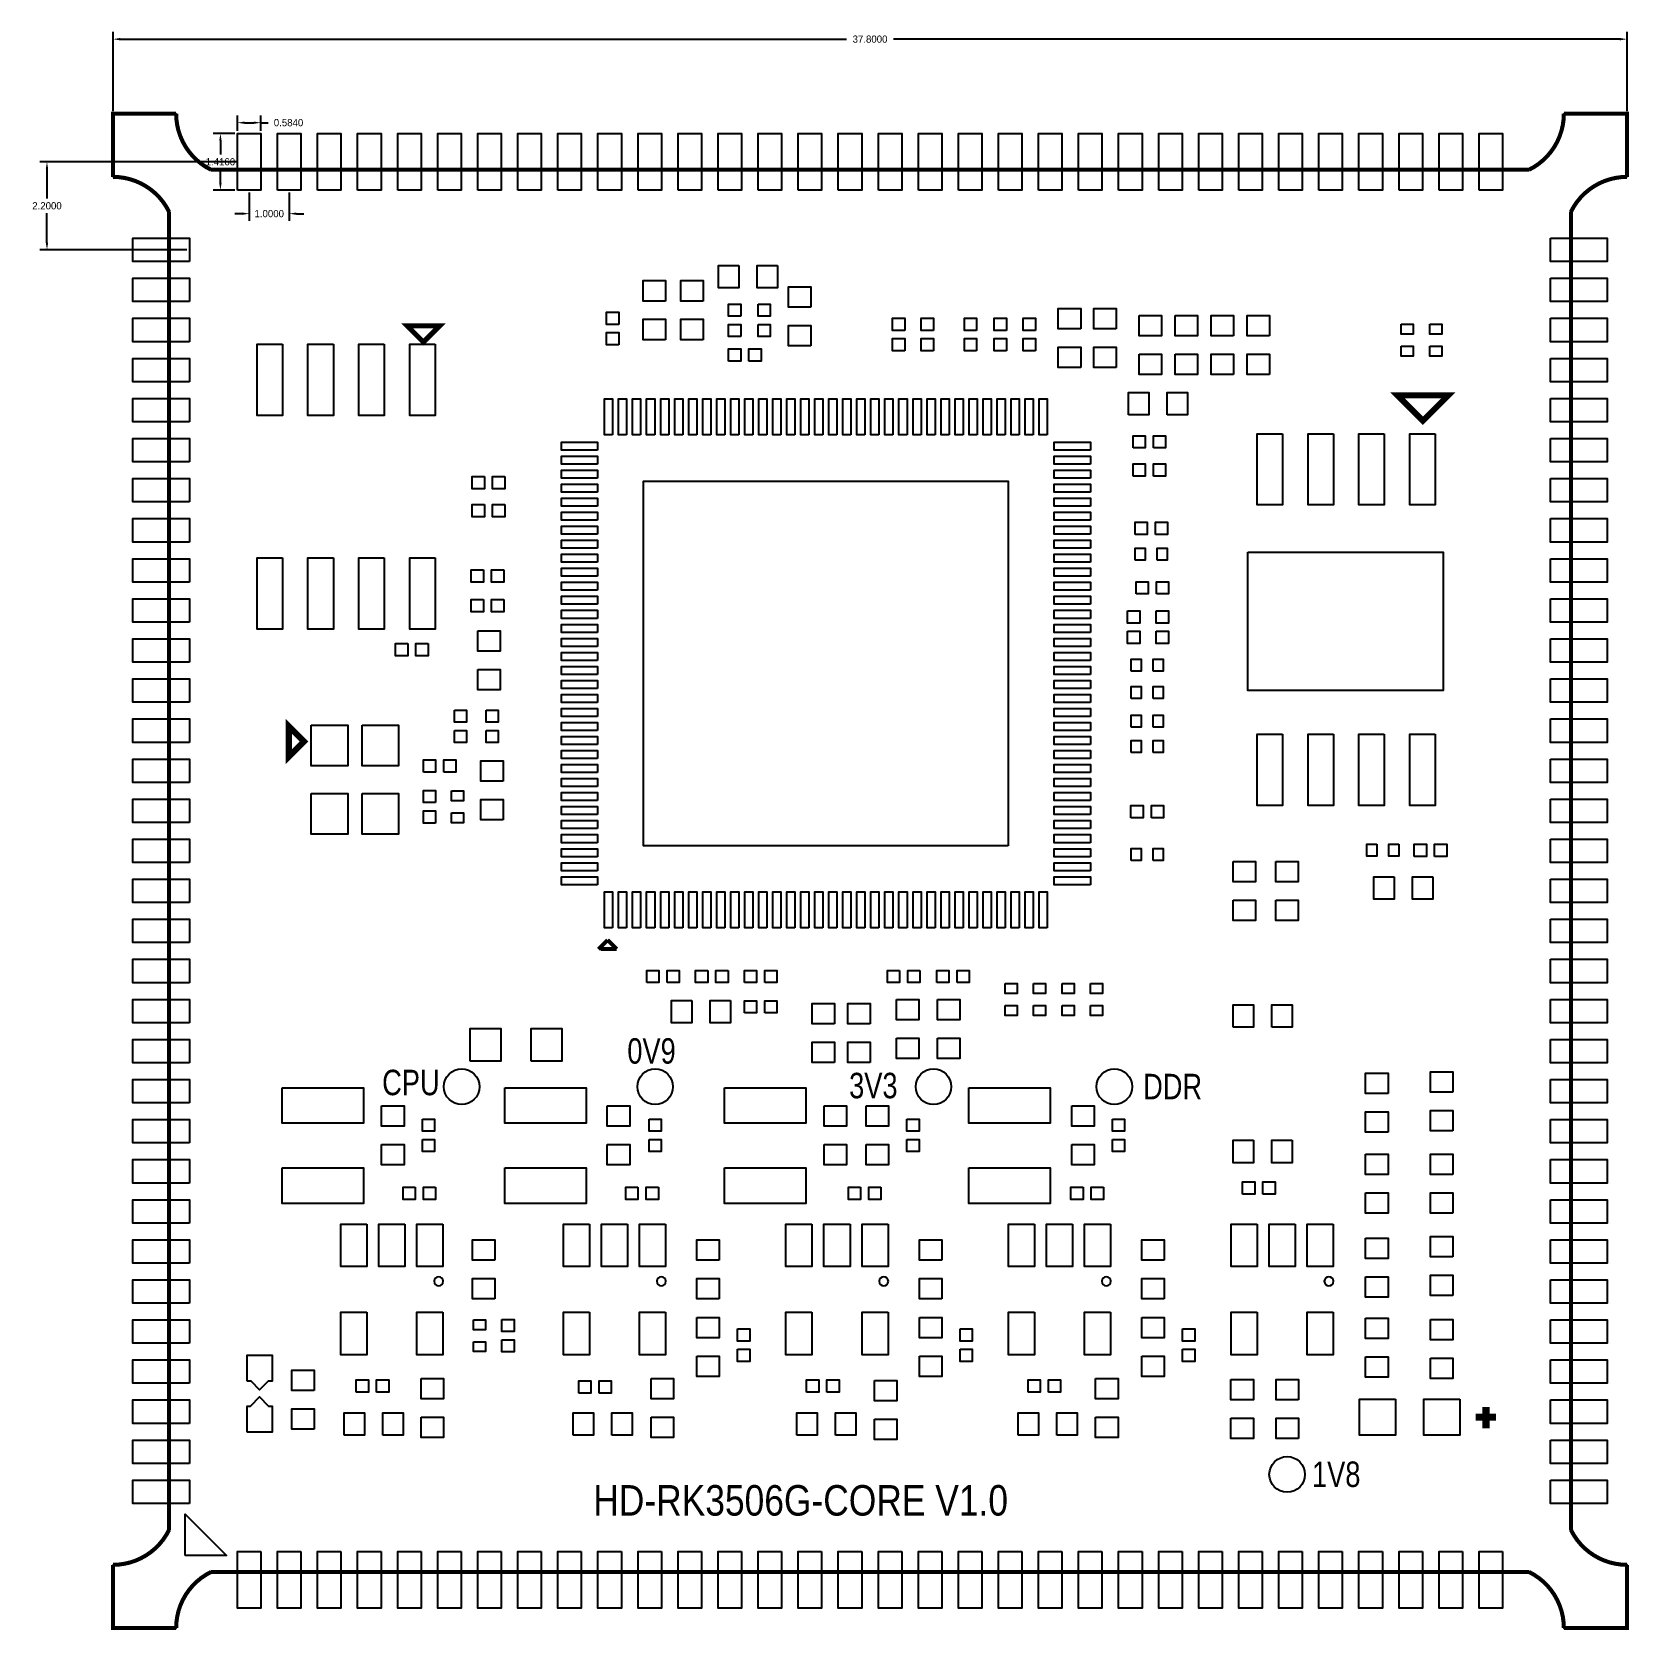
# Model space of a CAD drawing. Extents: x -21.6 to 18.3, y 14.1 to 54.
import ezdxf

# ---------------------------------------------------------------- set-up
doc = ezdxf.new("R2010")
doc.units = 0
doc.header["$MEASUREMENT"] = 0
doc.layers.get('0').update_dxf_attribs({"linetype": 'CONTINUOUS'})
doc.layers.get('Defpoints').update_dxf_attribs({"linetype": 'CONTINUOUS'})
for name, color, linetype in [('BG_OUTLINE', 6, 'CONTINUOUS'), ('PG_SILKSCREEN_TOP', 52, 'CONTINUOUS'), ('PIN_TOP', 80, 'CONTINUOUS')]:
    doc.layers.add(name, color=color, linetype=linetype)
doc.dimstyles.get("Standard").update_dxf_attribs({"dimtxt": 0.18, "dimasz": 0.18, "dimexe": 0.18, "dimexo": 0.0625, "dimgap": 0.09, "dimtad": 0, "dimtih": 1, "dimtoh": 1, "dimdec": 4, "dimzin": 0, "dimdsep": 46, "dimtxsty": 'Standard', "dimcen": 0.09, "dimadec": 0, "dimazin": 0, "dimtfac": 1, "dimtdec": 4, "dimtofl": 0, "dimtmove": 0, "dimatfit": 3, "dimfxl": 1, "dimtolj": 1, "dimtzin": 0, "dimarcsym": 0})

msp = doc.modelspace()

# ---------------------------------------------------------------- texts
at = {"layer": 'PG_SILKSCREEN_TOP'}
for s, height, width, p in [('0V9', 0.635, 0.8, (-6.6929, 28.2067)), ('CPU', 0.635, 0.8, (-12.8143, 27.4193)), ('3V3', 0.635, 0.8, (-1.1557, 27.3431)), ('DDR', 0.635, 0.8, (6.1849, 27.3177)), ('1V8', 0.635, 0.8, (10.4013, 17.6403)), ('HD-RK3506G-CORE V1.0', 0.762, 0.866667, (-7.5438, 16.924858))]:
    msp.add_text(s, height=height, dxfattribs=dict(at, width=width)).set_placement(p)

# ---------------------------------------------------------------- blocks, each defined once
blk = doc.blocks.new('*D8')
at = {"color": 0, "linetype": 'Continuous', "lineweight": -2, "transparency": 16777216}
for p, q in [((-19.534, 51.982), (-19.534, 53.96)), ((18.266, 51.982), (18.266, 53.96)), ((-19.354, 53.78), (-1.219, 53.78)), ((18.086, 53.78), (-0.049, 53.78))]:
    blk.add_line(p, q, dxfattribs=at)
at = {"color": 0, "linetype": 'Continuous', "transparency": 16777216}
for points in [[(-19.354, 53.81), (-19.354, 53.75), (-19.534, 53.78)], [(18.086, 53.81), (18.086, 53.75), (18.266, 53.78)]]:
    blk.add_solid(points, dxfattribs=at)
at = {"layer": 'Defpoints', "color": 0, "linetype": 'Continuous', "transparency": 16777216}
for p in [(18.266, 53.78), (-19.534, 51.919), (18.266, 51.919)]:
    blk.add_point(p, dxfattribs=at)
at = {"color": 0, "linetype": 'Continuous', "transparency": 16777216, "insert": (-0.634, 53.78), "char_height": 0.18, "attachment_point": 5}
blk.add_mtext('\\A1;37.8000', dxfattribs=at)
blk = doc.blocks.new('*D9')
at = {"color": 0, "linetype": 'Continuous', "lineweight": -2, "transparency": 16777216}
for p, q in [((-16.426, 51.49), (-16.426, 51.875)), ((-15.842, 51.49), (-15.842, 51.875)), ((-16.246, 51.695), (-16.022, 51.695)), ((-15.842, 51.695), (-15.662, 51.695))]:
    blk.add_line(p, q, dxfattribs=at)
at = {"color": 0, "linetype": 'Continuous', "transparency": 16777216}
for points in [[(-16.246, 51.725), (-16.246, 51.665), (-16.426, 51.695)], [(-16.022, 51.725), (-16.022, 51.665), (-15.842, 51.695)]]:
    blk.add_solid(points, dxfattribs=at)
at = {"layer": 'Defpoints', "color": 0, "linetype": 'Continuous', "transparency": 16777216}
for p in [(-15.842, 51.695), (-16.426, 51.427), (-15.842, 51.427)]:
    blk.add_point(p, dxfattribs=at)
at = {"color": 0, "linetype": 'Continuous', "transparency": 16777216, "insert": (-15.152, 51.695), "char_height": 0.18, "attachment_point": 5}
blk.add_mtext('\\A1;0.5840', dxfattribs=at)
blk = doc.blocks.new('*D10')
at = {"color": 0, "linetype": 'Continuous', "lineweight": -2, "transparency": 16777216}
for p, q in [((-16.489, 51.427), (-17.033, 51.427)), ((-16.853, 51.247), (-16.853, 50.899)), ((-16.853, 50.191), (-16.853, 50.539)), ((-16.489, 50.011), (-17.033, 50.011))]:
    blk.add_line(p, q, dxfattribs=at)
at = {"color": 0, "linetype": 'Continuous', "transparency": 16777216}
for points in [[(-16.883, 51.247), (-16.823, 51.247), (-16.853, 51.427)], [(-16.883, 50.191), (-16.823, 50.191), (-16.853, 50.011)]]:
    blk.add_solid(points, dxfattribs=at)
at = {"layer": 'Defpoints', "color": 0, "linetype": 'Continuous', "transparency": 16777216}
for p in [(-16.426, 51.427), (-16.853, 50.011), (-16.426, 50.011)]:
    blk.add_point(p, dxfattribs=at)
at = {"color": 0, "linetype": 'Continuous', "transparency": 16777216, "insert": (-16.853, 50.719), "char_height": 0.18, "attachment_point": 5}
blk.add_mtext('\\A1;1.4160', dxfattribs=at)
blk = doc.blocks.new('*D11')
at = {"color": 0, "linetype": 'Continuous', "lineweight": -2, "transparency": 16777216}
for p, q in [((-16.134, 49.949), (-16.134, 49.244)), ((-15.134, 49.949), (-15.134, 49.244)), ((-16.314, 49.424), (-16.494, 49.424)), ((-14.954, 49.424), (-14.774, 49.424))]:
    blk.add_line(p, q, dxfattribs=at)
at = {"color": 0, "linetype": 'Continuous', "transparency": 16777216}
for points in [[(-16.314, 49.454), (-16.314, 49.394), (-16.134, 49.424)], [(-14.954, 49.454), (-14.954, 49.394), (-15.134, 49.424)]]:
    blk.add_solid(points, dxfattribs=at)
at = {"layer": 'Defpoints', "color": 0, "linetype": 'Continuous', "transparency": 16777216}
for p in [(-16.134, 50.011), (-15.134, 50.011), (-15.134, 49.424)]:
    blk.add_point(p, dxfattribs=at)
at = {"color": 0, "linetype": 'Continuous', "transparency": 16777216, "insert": (-15.634, 49.424), "char_height": 0.18, "attachment_point": 5}
blk.add_mtext('\\A1;1.0000', dxfattribs=at)
blk = doc.blocks.new('*D13')
at = {"color": 0, "linetype": 'Continuous', "lineweight": -2, "transparency": 16777216}
for p, q in [((-17.689, 50.719), (-21.363, 50.719)), ((-21.183, 50.539), (-21.183, 49.799)), ((-21.183, 48.699), (-21.183, 49.439)), ((-17.689, 48.519), (-21.363, 48.519))]:
    blk.add_line(p, q, dxfattribs=at)
at = {"color": 0, "linetype": 'Continuous', "transparency": 16777216}
for points in [[(-21.213, 50.539), (-21.153, 50.539), (-21.183, 50.719)], [(-21.213, 48.699), (-21.153, 48.699), (-21.183, 48.519)]]:
    blk.add_solid(points, dxfattribs=at)
at = {"layer": 'Defpoints', "color": 0, "linetype": 'Continuous', "transparency": 16777216}
for p in [(-21.183, 50.719), (-17.626, 50.719), (-17.626, 48.519)]:
    blk.add_point(p, dxfattribs=at)
at = {"color": 0, "linetype": 'Continuous', "transparency": 16777216, "insert": (-21.183, 49.619), "char_height": 0.18, "attachment_point": 5}
blk.add_mtext('\\A1;2.2000', dxfattribs=at)

# ---------------------------------------------------------------- dimensions: what is measured, and where the dimension line sits
at = {"linetype": 'Continuous'}
for base, p1, p2, picture, middle in [((18.265597, 53.779786), (-19.534403, 51.919403), (18.265597, 51.919403), '*D8', (-0.634403, 53.779786)), ((-15.842412, 51.695159), (-16.426409, 51.427405), (-15.842412, 51.427405), '*D9', (-15.152412, 51.695159)), ((-15.134412, 49.423642), (-16.134411, 50.011406), (-15.134412, 50.011406), '*D11', (-15.634412, 49.423642))]:
    dim = msp.add_linear_dim(base=base, p1=p1, p2=p2, dimstyle='Standard', dxfattribs=at)
    dim.commit()
    dim.dimension.update_dxf_attribs({"geometry": picture, "text_midpoint": middle})
for base, p1, p2, picture, middle in [((-16.852545, 50.011406), (-16.426409, 51.427405), (-16.426409, 50.011406), '*D10', (-16.852545, 50.719406)), ((-21.183106, 50.719406), (-17.626406, 48.519411), (-17.626406, 50.719406), '*D13', (-21.183106, 49.619408))]:
    dim = msp.add_linear_dim(base=base, p1=p1, p2=p2, angle=90, dimstyle='Standard', dxfattribs=at)
    dim.commit()
    dim.dimension.update_dxf_attribs({"geometry": picture, "text_midpoint": middle})

# ---------------------------------------------------------------- linework, layer by layer
at = {"linetype": 'Continuous'}
msp.add_line((-16.426409, 50.719406), (-21.074249, 50.719406), dxfattribs=at)
at = {"layer": 'BG_OUTLINE'}
for points, format in [([(18.265597, 50.3428, 0.1016, 0.1016, 0), (18.265597, 51.919403, 0.1016, 0.1016, 0), (16.688994, 51.919403, 0.1016, 0.1016, -0.286028), (15.816758, 50.519406, 0.1016, 0.1016, 0), (-17.085564, 50.519406, 0.1016, 0.1016, -0.286028), (-17.9578, 51.919403, 0.1016, 0.1016, 0), (-19.534403, 51.919403, 0.1016, 0.1016, 0), (-19.534403, 50.3428, 0.1016, 0.1016, -0.286028), (-18.134406, 49.470564, 0.1016, 0.1016, 0), (-18.134406, 16.568242, 0.1016, 0.1016, -0.286028), (-19.534403, 15.696006, 0.1016, 0.1016, 0), (-19.534403, 14.119403, 0.1016, 0.1016, 0), (-17.9578, 14.119403, 0.1016, 0.1016, -0.286028), (-17.085564, 15.5194, 0.1016, 0.1016, 0), (15.816758, 15.5194, 0.1016, 0.1016, -0.286028), (16.688994, 14.119403, 0.1016, 0.1016, 0), (18.265597, 14.119403, 0.1016, 0.1016, 0), (18.265597, 15.696006, 0.1016, 0.1016, -0.286028), (16.8656, 16.568242, 0.1016, 0.1016, 0), (16.8656, 49.470564, 0.1016, 0.1016, -0.286028), (18.265597, 50.3428, 0.1016, 0.1016, 0)], "xyseb"), ([(18.265597, 50.3428), (18.265597, 51.919403), (16.688994, 51.919403, -0.286028), (15.816758, 50.519406), (-17.085564, 50.519406, -0.286028), (-17.9578, 51.919403), (-19.534403, 51.919403), (-19.534403, 50.3428, -0.286028), (-18.134406, 49.470564), (-18.134406, 16.568242, -0.286028), (-19.534403, 15.696006), (-19.534403, 14.119403), (-17.9578, 14.119403, -0.286028), (-17.085564, 15.5194), (15.816758, 15.5194, -0.286028), (16.688994, 14.119403), (18.265597, 14.119403), (18.265597, 15.696006, -0.286028), (16.8656, 16.568242), (16.8656, 49.470564, -0.286028), (18.265597, 50.3428)], "xyb")]:
    msp.add_lwpolyline(points, format=format, dxfattribs=at)
at = {"layer": 'PG_SILKSCREEN_TOP'}
for points in [[(-11.783797, 46.21751, 0.127, 0.127, 0), (-11.377397, 46.62391, 0.127, 0.127, 0), (-12.190197, 46.62391, 0.127, 0.127, 0), (-11.783797, 46.21751, 0.127, 0.127, 0)], [(13.171703, 44.256604, 0.1524, 0.1524, 0), (13.806703, 44.891604, 0.1524, 0.1524, 0), (12.536703, 44.891604, 0.1524, 0.1524, 0), (13.171703, 44.256604, 0.1524, 0.1524, 0)], [(-14.764639, 36.249712, 0.1524, 0.1524, 0), (-15.145639, 36.630712, 0.1524, 0.1524, 0), (-15.145639, 35.868712, 0.1524, 0.1524, 0), (-14.764639, 36.249712, 0.1524, 0.1524, 0)], [(-7.186574, 31.294019, 0.100101, 0.100101, 0), (-7.415174, 31.065419, 0.100101, 0.100101, 0)], [(-7.35678, 31.065419, 0.100101, 0.100101, 0), (-6.957974, 31.065419, 0.100101, 0.100101, 0)], [(-6.957974, 31.065419, 0.100101, 0.100101, 0), (-7.186574, 31.294019, 0.100101, 0.100101, 0)], [(14.744217, 19.1008, 0.1778, 0.1778, 0), (14.744217, 19.6342, 0.1778, 0.1778, 0)], [(14.998217, 19.3802, 0.1778, 0.1778, 0), (14.490217, 19.3802, 0.1778, 0.1778, 0)]]:
    msp.add_lwpolyline(points, format="xyseb", dxfattribs=at)
for points in [[(-11.289208, 22.77331, 1), (-11.516385, 22.77331, 1)], [(-5.732958, 22.77331, 1), (-5.960135, 22.77331, 1)], [(-0.176708, 22.77331, 1), (-0.403885, 22.77331, 1)], [(5.379542, 22.77331, 1), (5.152365, 22.77331, 1)], [(10.935792, 22.77331, 1), (10.708615, 22.77331, 1)]]:
    msp.add_lwpolyline(points, format="xyb", close=True, dxfattribs=at)
msp.add_lwpolyline([(-17.734407, 15.929407), (-17.734407, 16.959402), (-16.704412, 15.929407)], close=True, dxfattribs=at)
at = {"layer": 'PIN_TOP'}
for points in [[(-16.426409, 50.011406), (-16.426409, 51.427405), (-15.842412, 51.427405), (-15.842412, 50.011406)], [(-15.426411, 50.011406), (-15.426411, 51.427405), (-14.842414, 51.427405), (-14.842414, 50.011406)], [(-14.426387, 50.011406), (-14.426387, 51.427405), (-13.84239, 51.427405), (-13.84239, 50.011406)], [(-13.426389, 50.011406), (-13.426389, 51.427405), (-12.842392, 51.427405), (-12.842392, 50.011406)], [(-12.426391, 50.011406), (-12.426391, 51.427405), (-11.842394, 51.427405), (-11.842394, 50.011406)], [(-11.426393, 50.011406), (-11.426393, 51.427405), (-10.842396, 51.427405), (-10.842396, 50.011406)], [(-10.426395, 50.011406), (-10.426395, 51.427405), (-9.842398, 51.427405), (-9.842398, 50.011406)], [(-9.426397, 50.011406), (-9.426397, 51.427405), (-8.8424, 51.427405), (-8.8424, 50.011406)], [(-8.426399, 50.011406), (-8.426399, 51.427405), (-7.842402, 51.427405), (-7.842402, 50.011406)], [(-7.426401, 50.011406), (-7.426401, 51.427405), (-6.842404, 51.427405), (-6.842404, 50.011406)], [(-6.426403, 50.011406), (-6.426403, 51.427405), (-5.842406, 51.427405), (-5.842406, 50.011406)], [(-5.426405, 50.011406), (-5.426405, 51.427405), (-4.842408, 51.427405), (-4.842408, 50.011406)], [(-4.426407, 50.011406), (-4.426407, 51.427405), (-3.84241, 51.427405), (-3.84241, 50.011406)], [(-3.426409, 50.011406), (-3.426409, 51.427405), (-2.842412, 51.427405), (-2.842412, 50.011406)], [(-2.426386, 50.011406), (-2.426386, 51.427405), (-1.842389, 51.427405), (-1.842389, 50.011406)], [(-1.426388, 50.011406), (-1.426388, 51.427405), (-0.842391, 51.427405), (-0.842391, 50.011406)], [(-0.42639, 50.011406), (-0.42639, 51.427405), (0.157607, 51.427405), (0.157607, 50.011406)], [(0.573608, 50.011406), (0.573608, 51.427405), (1.157605, 51.427405), (1.157605, 50.011406)], [(1.573606, 50.011406), (1.573606, 51.427405), (2.157603, 51.427405), (2.157603, 50.011406)], [(2.573604, 50.011406), (2.573604, 51.427405), (3.157601, 51.427405), (3.157601, 50.011406)], [(3.573602, 50.011406), (3.573602, 51.427405), (4.157599, 51.427405), (4.157599, 50.011406)], [(4.5736, 50.011406), (4.5736, 51.427405), (5.157597, 51.427405), (5.157597, 50.011406)], [(5.573598, 50.011406), (5.573598, 51.427405), (6.157595, 51.427405), (6.157595, 50.011406)], [(6.573596, 50.011406), (6.573596, 51.427405), (7.157593, 51.427405), (7.157593, 50.011406)], [(7.573594, 50.011406), (7.573594, 51.427405), (8.157591, 51.427405), (8.157591, 50.011406)], [(8.573592, 50.011406), (8.573592, 51.427405), (9.157589, 51.427405), (9.157589, 50.011406)], [(9.57359, 50.011406), (9.57359, 51.427405), (10.157587, 51.427405), (10.157587, 50.011406)], [(10.573614, 50.011406), (10.573614, 51.427405), (11.15761, 51.427405), (11.15761, 50.011406)], [(11.573612, 50.011406), (11.573612, 51.427405), (12.157608, 51.427405), (12.157608, 50.011406)], [(12.57361, 50.011406), (12.57361, 51.427405), (13.157606, 51.427405), (13.157606, 50.011406)], [(13.573608, 50.011406), (13.573608, 51.427405), (14.157604, 51.427405), (14.157604, 50.011406)], [(14.573606, 50.011406), (14.573606, 51.427405), (15.157602, 51.427405), (15.157602, 50.011406)], [(-17.626406, 48.227412), (-19.042405, 48.227412), (-19.042405, 48.811409), (-17.626406, 48.811409)], [(16.3576, 48.811409), (17.773599, 48.811409), (17.773599, 48.227412), (16.3576, 48.227412)], [(-3.9116, 48.133), (-3.9116, 47.5742), (-4.4196, 47.5742), (-4.4196, 48.133)], [(-2.9464, 48.133), (-2.9464, 47.5742), (-3.4544, 47.5742), (-3.4544, 48.133)], [(-17.626406, 47.227414), (-19.042405, 47.227414), (-19.042405, 47.811411), (-17.626406, 47.811411)], [(-5.7404, 47.244), (-6.2992, 47.244), (-6.2992, 47.752), (-5.7404, 47.752)], [(-4.8006, 47.244), (-5.3594, 47.244), (-5.3594, 47.752), (-4.8006, 47.752)], [(-2.1082, 47.0916), (-2.667, 47.0916), (-2.667, 47.5996), (-2.1082, 47.5996)], [(16.3576, 47.811411), (17.773599, 47.811411), (17.773599, 47.227414), (16.3576, 47.227414)], [(-3.8608, 46.863), (-4.1656, 46.863), (-4.1656, 47.1678), (-3.8608, 47.1678)], [(-3.429, 47.1678), (-3.1242, 47.1678), (-3.1242, 46.863), (-3.429, 46.863)], [(-17.626406, 46.22739), (-19.042405, 46.22739), (-19.042405, 46.811387), (-17.626406, 46.811387)], [(-6.9088, 46.6598), (-7.2136, 46.6598), (-7.2136, 46.9646), (-6.9088, 46.9646)], [(-5.7404, 46.2788), (-6.2992, 46.2788), (-6.2992, 46.7868), (-5.7404, 46.7868)], [(-4.8006, 46.2788), (-5.3594, 46.2788), (-5.3594, 46.7868), (-4.8006, 46.7868)], [(0.230988, 46.5074), (-0.073812, 46.5074), (-0.073812, 46.8122), (0.230988, 46.8122)], [(0.951713, 46.5074), (0.646913, 46.5074), (0.646913, 46.8122), (0.951713, 46.8122)], [(2.028038, 46.5074), (1.723238, 46.5074), (1.723238, 46.8122), (2.028038, 46.8122)], [(2.774163, 46.5074), (2.469363, 46.5074), (2.469363, 46.8122), (2.774163, 46.8122)], [(3.494888, 46.5074), (3.190088, 46.5074), (3.190088, 46.8122), (3.494888, 46.8122)], [(4.625188, 46.548878), (4.066388, 46.548878), (4.066388, 47.056878), (4.625188, 47.056878)], [(5.514188, 46.548904), (4.955388, 46.548904), (4.955388, 47.056904), (5.514188, 47.056904)], [(6.084265, 46.879104), (6.643065, 46.879104), (6.643065, 46.371104), (6.084265, 46.371104)], [(6.982155, 46.879104), (7.540955, 46.879104), (7.540955, 46.371104), (6.982155, 46.371104)], [(8.441055, 46.371104), (7.882255, 46.371104), (7.882255, 46.879104), (8.441055, 46.879104)], [(9.338945, 46.371104), (8.780145, 46.371104), (8.780145, 46.879104), (9.338945, 46.879104)], [(16.3576, 46.811387), (17.773599, 46.811387), (17.773599, 46.22739), (16.3576, 46.22739)], [(-6.9088, 46.1518), (-7.2136, 46.1518), (-7.2136, 46.4566), (-6.9088, 46.4566)], [(-3.8608, 46.355), (-4.1656, 46.355), (-4.1656, 46.6598), (-3.8608, 46.6598)], [(-3.429, 46.6598), (-3.1242, 46.6598), (-3.1242, 46.355), (-3.429, 46.355)], [(-2.1082, 46.1264), (-2.667, 46.1264), (-2.667, 46.6344), (-2.1082, 46.6344)], [(0.230988, 45.9994), (-0.073812, 45.9994), (-0.073812, 46.3042), (0.230988, 46.3042)], [(0.951713, 45.9994), (0.646913, 45.9994), (0.646913, 46.3042), (0.951713, 46.3042)], [(2.028038, 45.9994), (1.723238, 45.9994), (1.723238, 46.3042), (2.028038, 46.3042)], [(2.774163, 45.9994), (2.469363, 45.9994), (2.469363, 46.3042), (2.774163, 46.3042)], [(3.494888, 45.9994), (3.190088, 45.9994), (3.190088, 46.3042), (3.494888, 46.3042)], [(12.626353, 46.667204), (12.926047, 46.667204), (12.926047, 46.418309), (12.626353, 46.418309)], [(13.345808, 46.667204), (13.645502, 46.667204), (13.645502, 46.418309), (13.345808, 46.418309)], [(-15.301697, 46.16671), (-15.301697, 44.38871), (-15.936697, 44.38871), (-15.936697, 46.16671)], [(-14.031697, 46.16671), (-14.031697, 44.38871), (-14.666697, 44.38871), (-14.666697, 46.16671)], [(-12.761697, 46.16671), (-12.761697, 44.38871), (-13.396697, 44.38871), (-13.396697, 46.16671)], [(-11.491697, 46.16671), (-11.491697, 44.38871), (-12.126697, 44.38871), (-12.126697, 46.16671)], [(-4.1656, 45.7454), (-4.1656, 46.0502), (-3.8608, 46.0502), (-3.8608, 45.7454)], [(-3.6576, 45.7454), (-3.6576, 46.0502), (-3.3528, 46.0502), (-3.3528, 45.7454)], [(4.625188, 45.583678), (4.066388, 45.583678), (4.066388, 46.091678), (4.625188, 46.091678)], [(5.514188, 45.583704), (4.955388, 45.583704), (4.955388, 46.091704), (5.514188, 46.091704)], [(6.084265, 45.913904), (6.643065, 45.913904), (6.643065, 45.405904), (6.084265, 45.405904)], [(6.982155, 45.913904), (7.540955, 45.913904), (7.540955, 45.405904), (6.982155, 45.405904)], [(8.441055, 45.405904), (7.882255, 45.405904), (7.882255, 45.913904), (8.441055, 45.913904)], [(9.338945, 45.405904), (8.780145, 45.405904), (8.780145, 45.913904), (9.338945, 45.913904)], [(12.626353, 46.118564), (12.926047, 46.118564), (12.926047, 45.869669), (12.626353, 45.869669)], [(13.345808, 46.118564), (13.645502, 46.118564), (13.645502, 45.869669), (13.345808, 45.869669)], [(-17.626406, 45.227392), (-19.042405, 45.227392), (-19.042405, 45.811389), (-17.626406, 45.811389)], [(16.3576, 45.811389), (17.773599, 45.811389), (17.773599, 45.227392), (16.3576, 45.227392)], [(-17.626406, 44.227394), (-19.042405, 44.227394), (-19.042405, 44.811391), (-17.626406, 44.811391)], [(-7.060692, 43.900306), (-7.260692, 43.900306), (-7.260692, 44.800304), (-7.060692, 44.800304)], [(-6.71068, 43.900306), (-6.91068, 43.900306), (-6.91068, 44.800304), (-6.71068, 44.800304)], [(-6.360693, 43.900306), (-6.560693, 43.900306), (-6.560693, 44.800304), (-6.360693, 44.800304)], [(-6.010681, 43.900306), (-6.210681, 43.900306), (-6.210681, 44.800304), (-6.010681, 44.800304)], [(-5.660695, 43.900306), (-5.860694, 43.900306), (-5.860694, 44.800304), (-5.660695, 44.800304)], [(-5.310886, 43.900306), (-5.510886, 43.900306), (-5.510886, 44.800304), (-5.310886, 44.800304)], [(-4.960874, 43.900306), (-5.160874, 43.900306), (-5.160874, 44.800304), (-4.960874, 44.800304)], [(-4.610887, 43.900306), (-4.810887, 43.900306), (-4.810887, 44.800304), (-4.610887, 44.800304)], [(-4.260875, 43.900306), (-4.460875, 43.900306), (-4.460875, 44.800304), (-4.260875, 44.800304)], [(-3.910889, 43.900306), (-4.110888, 43.900306), (-4.110888, 44.800304), (-3.910889, 44.800304)], [(-3.560877, 43.900306), (-3.760876, 43.900306), (-3.760876, 44.800304), (-3.560877, 44.800304)], [(-3.21089, 43.900306), (-3.41089, 43.900306), (-3.41089, 44.800304), (-3.21089, 44.800304)], [(-2.860777, 43.900306), (-3.060776, 43.900306), (-3.060776, 44.800304), (-2.860777, 44.800304)], [(-2.51079, 43.900306), (-2.71079, 43.900306), (-2.71079, 44.800304), (-2.51079, 44.800304)], [(-2.160778, 43.900306), (-2.360778, 43.900306), (-2.360778, 44.800304), (-2.160778, 44.800304)], [(-1.810791, 43.900306), (-2.010791, 43.900306), (-2.010791, 44.800304), (-1.810791, 44.800304)], [(-1.460779, 43.900306), (-1.660779, 43.900306), (-1.660779, 44.800304), (-1.460779, 44.800304)], [(-1.110793, 43.900306), (-1.310792, 43.900306), (-1.310792, 44.800304), (-1.110793, 44.800304)], [(-0.760781, 43.900306), (-0.96078, 43.900306), (-0.96078, 44.800304), (-0.760781, 44.800304)], [(-0.410794, 43.900306), (-0.610794, 43.900306), (-0.610794, 44.800304), (-0.410794, 44.800304)], [(-0.060681, 43.900306), (-0.26068, 43.900306), (-0.26068, 44.800304), (-0.060681, 44.800304)], [(0.289306, 43.900306), (0.089306, 43.900306), (0.089306, 44.800304), (0.289306, 44.800304)], [(0.639318, 43.900306), (0.439318, 43.900306), (0.439318, 44.800304), (0.639318, 44.800304)], [(0.989305, 43.900306), (0.789305, 43.900306), (0.789305, 44.800304), (0.989305, 44.800304)], [(1.339317, 43.900306), (1.139317, 43.900306), (1.139317, 44.800304), (1.339317, 44.800304)], [(1.689303, 43.900306), (1.489304, 43.900306), (1.489304, 44.800304), (1.689303, 44.800304)], [(2.039315, 43.900306), (1.839316, 43.900306), (1.839316, 44.800304), (2.039315, 44.800304)], [(2.389124, 43.900306), (2.189124, 43.900306), (2.189124, 44.800304), (2.389124, 44.800304)], [(2.739111, 43.900306), (2.539111, 43.900306), (2.539111, 44.800304), (2.739111, 44.800304)], [(3.089123, 43.900306), (2.889123, 43.900306), (2.889123, 44.800304), (3.089123, 44.800304)], [(3.439109, 43.900306), (3.23911, 43.900306), (3.23911, 44.800304), (3.439109, 44.800304)], [(3.789121, 43.900306), (3.589122, 43.900306), (3.589122, 44.800304), (3.789121, 44.800304)], [(5.8166, 44.3992), (5.8166, 44.958), (6.3246, 44.958), (6.3246, 44.3992)], [(6.7818, 44.3992), (6.7818, 44.958), (7.2898, 44.958), (7.2898, 44.3992)], [(16.3576, 44.811391), (17.773599, 44.811391), (17.773599, 44.227394), (16.3576, 44.227394)], [(5.932272, 43.57591), (5.932272, 43.88071), (6.237072, 43.88071), (6.237072, 43.57591)], [(6.440272, 43.57591), (6.440272, 43.88071), (6.745072, 43.88071), (6.745072, 43.57591)], [(9.666503, 43.93151), (9.666503, 42.15351), (9.031503, 42.15351), (9.031503, 43.93151)], [(10.936503, 43.93151), (10.936503, 42.15351), (10.301503, 42.15351), (10.301503, 43.93151)], [(12.206503, 43.93151), (12.206503, 42.15351), (11.571503, 42.15351), (11.571503, 43.93151)], [(13.476503, 43.93151), (13.476503, 42.15351), (12.841503, 42.15351), (12.841503, 43.93151)], [(-17.626406, 43.227396), (-19.042405, 43.227396), (-19.042405, 43.811393), (-17.626406, 43.811393)], [(-7.438377, 43.522621), (-8.338375, 43.522621), (-8.338375, 43.72262), (-7.438377, 43.72262)], [(4.866805, 43.522621), (3.966807, 43.522621), (3.966807, 43.72262), (4.866805, 43.72262)], [(16.3576, 43.811393), (17.773599, 43.811393), (17.773599, 43.227396), (16.3576, 43.227396)], [(-7.438377, 43.172609), (-8.338375, 43.172609), (-8.338375, 43.372608), (-7.438377, 43.372608)], [(4.866805, 43.172609), (3.966807, 43.172609), (3.966807, 43.372608), (4.866805, 43.372608)], [(5.932272, 42.874667), (5.932272, 43.179467), (6.237072, 43.179467), (6.237072, 42.874667)], [(6.440272, 42.874667), (6.440272, 43.179467), (6.745072, 43.179467), (6.745072, 42.874667)], [(-17.626406, 42.227398), (-19.042405, 42.227398), (-19.042405, 42.811395), (-17.626406, 42.811395)], [(-10.262565, 42.863084), (-10.262565, 42.558284), (-10.567365, 42.558284), (-10.567365, 42.863084)], [(-9.754565, 42.863084), (-9.754565, 42.558284), (-10.059365, 42.558284), (-10.059365, 42.863084)], [(-7.438377, 42.822622), (-8.338375, 42.822622), (-8.338375, 43.022622), (-7.438377, 43.022622)], [(2.814269, 33.647659), (-6.28584, 33.647659), (-6.28584, 42.747768), (2.814269, 42.747768)], [(4.866805, 42.822622), (3.966807, 42.822622), (3.966807, 43.022622), (4.866805, 43.022622)], [(16.3576, 42.811395), (17.773599, 42.811395), (17.773599, 42.227398), (16.3576, 42.227398)], [(-7.438377, 42.47261), (-8.338375, 42.47261), (-8.338375, 42.67261), (-7.438377, 42.67261)], [(-7.438377, 42.122623), (-8.338375, 42.122623), (-8.338375, 42.322623), (-7.438377, 42.322623)], [(4.866805, 42.47261), (3.966807, 42.47261), (3.966807, 42.67261), (4.866805, 42.67261)], [(4.866805, 42.122623), (3.966807, 42.122623), (3.966807, 42.322623), (4.866805, 42.322623)], [(-10.262565, 42.164838), (-10.262565, 41.860038), (-10.567365, 41.860038), (-10.567365, 42.164838)], [(-9.754565, 42.164838), (-9.754565, 41.860038), (-10.059365, 41.860038), (-10.059365, 42.164838)], [(-7.438377, 41.772815), (-8.338375, 41.772815), (-8.338375, 41.972814), (-7.438377, 41.972814)], [(4.866805, 41.772815), (3.966807, 41.772815), (3.966807, 41.972814), (4.866805, 41.972814)], [(-17.626406, 41.2274), (-19.042405, 41.2274), (-19.042405, 41.811397), (-17.626406, 41.811397)], [(-7.438377, 41.422803), (-8.338375, 41.422803), (-8.338375, 41.622802), (-7.438377, 41.622802)], [(4.866805, 41.422803), (3.966807, 41.422803), (3.966807, 41.622802), (4.866805, 41.622802)], [(5.983072, 41.417138), (5.983072, 41.721938), (6.287872, 41.721938), (6.287872, 41.417138)], [(6.491072, 41.417138), (6.491072, 41.721938), (6.795872, 41.721938), (6.795872, 41.417138)], [(16.3576, 41.811397), (17.773599, 41.811397), (17.773599, 41.2274), (16.3576, 41.2274)], [(-7.438377, 41.072816), (-8.338375, 41.072816), (-8.338375, 41.272816), (-7.438377, 41.272816)], [(4.866805, 41.072816), (3.966807, 41.072816), (3.966807, 41.272816), (4.866805, 41.272816)], [(-17.626406, 40.227402), (-19.042405, 40.227402), (-19.042405, 40.811399), (-17.626406, 40.811399)], [(-15.301697, 40.83271), (-15.301697, 39.05471), (-15.936697, 39.05471), (-15.936697, 40.83271)], [(-14.031697, 40.83271), (-14.031697, 39.05471), (-14.666697, 39.05471), (-14.666697, 40.83271)], [(-12.761697, 40.83271), (-12.761697, 39.05471), (-13.396697, 39.05471), (-13.396697, 40.83271)], [(-11.491697, 40.83271), (-11.491697, 39.05471), (-12.126697, 39.05471), (-12.126697, 40.83271)], [(-7.438377, 40.722804), (-8.338375, 40.722804), (-8.338375, 40.922804), (-7.438377, 40.922804)], [(4.866805, 40.722804), (3.966807, 40.722804), (3.966807, 40.922804), (4.866805, 40.922804)], [(5.987948, 40.7781), (5.987948, 41.077794), (6.236843, 41.077794), (6.236843, 40.7781)], [(6.536588, 40.7781), (6.536588, 41.077794), (6.785483, 41.077794), (6.785483, 40.7781)], [(8.795309, 40.976804), (13.672109, 40.976804), (13.672109, 37.522404), (8.795309, 37.522404)], [(16.3576, 40.811399), (17.773599, 40.811399), (17.773599, 40.227402), (16.3576, 40.227402)], [(-10.287965, 40.53238), (-10.287965, 40.22758), (-10.592765, 40.22758), (-10.592765, 40.53238)], [(-9.779965, 40.53238), (-9.779965, 40.22758), (-10.084765, 40.22758), (-10.084765, 40.53238)], [(-7.438377, 40.372817), (-8.338375, 40.372817), (-8.338375, 40.572817), (-7.438377, 40.572817)], [(4.866805, 40.372817), (3.966807, 40.372817), (3.966807, 40.572817), (4.866805, 40.572817)], [(-7.438377, 40.022805), (-8.338375, 40.022805), (-8.338375, 40.222805), (-7.438377, 40.222805)], [(4.866805, 40.022805), (3.966807, 40.022805), (3.966807, 40.222805), (4.866805, 40.222805)], [(6.008472, 39.933194), (6.008472, 40.237994), (6.313272, 40.237994), (6.313272, 39.933194)], [(6.516472, 39.933194), (6.516472, 40.237994), (6.821272, 40.237994), (6.821272, 39.933194)], [(-17.626406, 39.227404), (-19.042405, 39.227404), (-19.042405, 39.811401), (-17.626406, 39.811401)], [(-10.287965, 39.789964), (-10.287965, 39.485164), (-10.592765, 39.485164), (-10.592765, 39.789964)], [(-9.779965, 39.789964), (-9.779965, 39.485164), (-10.084765, 39.485164), (-10.084765, 39.789964)], [(-7.438377, 39.672819), (-8.338375, 39.672819), (-8.338375, 39.872818), (-7.438377, 39.872818)], [(-7.438377, 39.322705), (-8.338375, 39.322705), (-8.338375, 39.522705), (-7.438377, 39.522705)], [(4.866805, 39.672819), (3.966807, 39.672819), (3.966807, 39.872818), (4.866805, 39.872818)], [(4.866805, 39.322705), (3.966807, 39.322705), (3.966807, 39.522705), (4.866805, 39.522705)], [(5.798388, 39.508328), (6.103188, 39.508328), (6.103188, 39.203528), (5.798388, 39.203528)], [(6.509588, 39.508328), (6.814388, 39.508328), (6.814388, 39.203528), (6.509588, 39.203528)], [(16.3576, 39.811401), (17.773599, 39.811401), (17.773599, 39.227404), (16.3576, 39.227404)], [(-7.438377, 38.972719), (-8.338375, 38.972719), (-8.338375, 39.172718), (-7.438377, 39.172718)], [(4.866805, 38.972719), (3.966807, 38.972719), (3.966807, 39.172718), (4.866805, 39.172718)], [(-17.626406, 38.227406), (-19.042405, 38.227406), (-19.042405, 38.811403), (-17.626406, 38.811403)], [(-10.423906, 39.013435), (-9.865106, 39.013435), (-9.865106, 38.505435), (-10.423906, 38.505435)], [(-7.438377, 38.622707), (-8.338375, 38.622707), (-8.338375, 38.822706), (-7.438377, 38.822706)], [(4.866805, 38.622707), (3.966807, 38.622707), (3.966807, 38.822706), (4.866805, 38.822706)], [(5.798388, 39.000328), (6.103188, 39.000328), (6.103188, 38.695528), (5.798388, 38.695528)], [(6.509588, 39.000328), (6.814388, 39.000328), (6.814388, 38.695528), (6.509588, 38.695528)], [(16.3576, 38.811403), (17.773599, 38.811403), (17.773599, 38.227406), (16.3576, 38.227406)], [(-12.174144, 38.691718), (-12.174144, 38.386918), (-12.478944, 38.386918), (-12.478944, 38.691718)], [(-11.666144, 38.691718), (-11.666144, 38.386918), (-11.970944, 38.386918), (-11.970944, 38.691718)], [(-7.438377, 38.27272), (-8.338375, 38.27272), (-8.338375, 38.47272), (-7.438377, 38.47272)], [(4.866805, 38.27272), (3.966807, 38.27272), (3.966807, 38.47272), (4.866805, 38.47272)], [(5.889092, 38.00508), (5.889092, 38.304775), (6.137986, 38.304775), (6.137986, 38.00508)], [(6.437732, 38.00508), (6.437732, 38.304775), (6.686626, 38.304775), (6.686626, 38.00508)], [(-10.423906, 38.048235), (-9.865106, 38.048235), (-9.865106, 37.540235), (-10.423906, 37.540235)], [(-7.438377, 37.922708), (-8.338375, 37.922708), (-8.338375, 38.122708), (-7.438377, 38.122708)], [(4.866805, 37.922708), (3.966807, 37.922708), (3.966807, 38.122708), (4.866805, 38.122708)], [(-17.626406, 37.227408), (-19.042405, 37.227408), (-19.042405, 37.811405), (-17.626406, 37.811405)], [(-7.438377, 37.572721), (-8.338375, 37.572721), (-8.338375, 37.772721), (-7.438377, 37.772721)], [(4.866805, 37.572721), (3.966807, 37.572721), (3.966807, 37.772721), (4.866805, 37.772721)], [(5.889092, 37.319534), (5.889092, 37.619229), (6.137986, 37.619229), (6.137986, 37.319534)], [(6.437732, 37.319534), (6.437732, 37.619229), (6.686626, 37.619229), (6.686626, 37.319534)], [(16.3576, 37.811405), (17.773599, 37.811405), (17.773599, 37.227408), (16.3576, 37.227408)], [(-7.438377, 37.222709), (-8.338375, 37.222709), (-8.338375, 37.422709), (-7.438377, 37.422709)], [(4.866805, 37.222709), (3.966807, 37.222709), (3.966807, 37.422709), (4.866805, 37.422709)], [(-17.626406, 36.22741), (-19.042405, 36.22741), (-19.042405, 36.811407), (-17.626406, 36.811407)], [(-11.011484, 37.032235), (-10.706684, 37.032235), (-10.706684, 36.727435), (-11.011484, 36.727435)], [(-10.221824, 37.032235), (-9.917024, 37.032235), (-9.917024, 36.727435), (-10.221824, 36.727435)], [(-7.438377, 36.872723), (-8.338375, 36.872723), (-8.338375, 37.072722), (-7.438377, 37.072722)], [(-7.438377, 36.522609), (-8.338375, 36.522609), (-8.338375, 36.722609), (-7.438377, 36.722609)], [(4.866805, 36.872723), (3.966807, 36.872723), (3.966807, 37.072722), (4.866805, 37.072722)], [(4.866805, 36.522609), (3.966807, 36.522609), (3.966807, 36.722609), (4.866805, 36.722609)], [(5.889092, 36.608334), (5.889092, 36.908029), (6.137986, 36.908029), (6.137986, 36.608334)], [(6.437732, 36.608334), (6.437732, 36.908029), (6.686626, 36.908029), (6.686626, 36.608334)], [(16.3576, 36.811407), (17.773599, 36.811407), (17.773599, 36.22741), (16.3576, 36.22741)], [(-14.586839, 36.656112), (-13.672439, 36.656112), (-13.672439, 35.640112), (-14.586839, 35.640112)], [(-13.316839, 36.656112), (-12.402439, 36.656112), (-12.402439, 35.640112), (-13.316839, 35.640112)], [(-11.011484, 36.524235), (-10.706684, 36.524235), (-10.706684, 36.219435), (-11.011484, 36.219435)], [(-10.221824, 36.524235), (-9.917024, 36.524235), (-9.917024, 36.219435), (-10.221824, 36.219435)], [(-7.438377, 36.172623), (-8.338375, 36.172623), (-8.338375, 36.372622), (-7.438377, 36.372622)], [(4.866805, 36.172623), (3.966807, 36.172623), (3.966807, 36.372622), (4.866805, 36.372622)], [(9.666503, 36.428299), (9.666503, 34.650299), (9.031503, 34.650299), (9.031503, 36.428299)], [(10.936503, 36.428299), (10.936503, 34.650299), (10.301503, 34.650299), (10.301503, 36.428299)], [(12.206503, 36.428299), (12.206503, 34.650299), (11.571503, 34.650299), (11.571503, 36.428299)], [(13.476503, 36.428299), (13.476503, 34.650299), (12.841503, 34.650299), (12.841503, 36.428299)], [(-7.438377, 35.822611), (-8.338375, 35.822611), (-8.338375, 36.02261), (-7.438377, 36.02261)], [(4.866805, 35.822611), (3.966807, 35.822611), (3.966807, 36.02261), (4.866805, 36.02261)], [(5.889092, 35.973334), (5.889092, 36.273029), (6.137986, 36.273029), (6.137986, 35.973334)], [(6.437732, 35.973334), (6.437732, 36.273029), (6.686626, 36.273029), (6.686626, 35.973334)], [(-17.626406, 35.227412), (-19.042405, 35.227412), (-19.042405, 35.811409), (-17.626406, 35.811409)], [(-11.7856, 35.4838), (-11.7856, 35.7886), (-11.4808, 35.7886), (-11.4808, 35.4838)], [(-11.2776, 35.4838), (-11.2776, 35.7886), (-10.9728, 35.7886), (-10.9728, 35.4838)], [(-9.790024, 35.2552), (-10.348824, 35.2552), (-10.348824, 35.7632), (-9.790024, 35.7632)], [(-7.438377, 35.472624), (-8.338375, 35.472624), (-8.338375, 35.672624), (-7.438377, 35.672624)], [(4.866805, 35.472624), (3.966807, 35.472624), (3.966807, 35.672624), (4.866805, 35.672624)], [(16.3576, 35.811409), (17.773599, 35.811409), (17.773599, 35.227412), (16.3576, 35.227412)], [(-7.438377, 35.122612), (-8.338375, 35.122612), (-8.338375, 35.322612), (-7.438377, 35.322612)], [(4.866805, 35.122612), (3.966807, 35.122612), (3.966807, 35.322612), (4.866805, 35.322612)], [(-17.626406, 34.227389), (-19.042405, 34.227389), (-19.042405, 34.811386), (-17.626406, 34.811386)], [(-14.586839, 34.954312), (-13.672439, 34.954312), (-13.672439, 33.938312), (-14.586839, 33.938312)], [(-13.316839, 34.954312), (-12.402439, 34.954312), (-12.402439, 33.938312), (-13.316839, 33.938312)], [(-11.4808, 34.7218), (-11.7856, 34.7218), (-11.7856, 35.0266), (-11.4808, 35.0266)], [(-11.085131, 35.013887), (-10.785437, 35.013887), (-10.785437, 34.764993), (-11.085131, 34.764993)], [(-9.790024, 34.29), (-10.348824, 34.29), (-10.348824, 34.798), (-9.790024, 34.798)], [(-7.438377, 34.772625), (-8.338375, 34.772625), (-8.338375, 34.972625), (-7.438377, 34.972625)], [(4.866805, 34.772625), (3.966807, 34.772625), (3.966807, 34.972625), (4.866805, 34.972625)], [(16.3576, 34.811386), (17.773599, 34.811386), (17.773599, 34.227389), (16.3576, 34.227389)], [(-11.4808, 34.2138), (-11.7856, 34.2138), (-11.7856, 34.5186), (-11.4808, 34.5186)], [(-11.085131, 34.465247), (-10.785437, 34.465247), (-10.785437, 34.216353), (-11.085131, 34.216353)], [(-7.438377, 34.422613), (-8.338375, 34.422613), (-8.338375, 34.622613), (-7.438377, 34.622613)], [(4.866805, 34.422613), (3.966807, 34.422613), (3.966807, 34.622613), (4.866805, 34.622613)], [(5.881472, 34.34301), (5.881472, 34.64781), (6.186272, 34.64781), (6.186272, 34.34301)], [(6.389472, 34.34301), (6.389472, 34.64781), (6.694272, 34.64781), (6.694272, 34.34301)], [(-7.438377, 34.072805), (-8.338375, 34.072805), (-8.338375, 34.272804), (-7.438377, 34.272804)], [(-7.438377, 33.722818), (-8.338375, 33.722818), (-8.338375, 33.922818), (-7.438377, 33.922818)], [(4.866805, 34.072805), (3.966807, 34.072805), (3.966807, 34.272804), (4.866805, 34.272804)], [(4.866805, 33.722818), (3.966807, 33.722818), (3.966807, 33.922818), (4.866805, 33.922818)], [(-17.626406, 33.227391), (-19.042405, 33.227391), (-19.042405, 33.811388), (-17.626406, 33.811388)], [(-7.438377, 33.372806), (-8.338375, 33.372806), (-8.338375, 33.572806), (-7.438377, 33.572806)], [(4.866805, 33.372806), (3.966807, 33.372806), (3.966807, 33.572806), (4.866805, 33.572806)], [(5.889092, 33.276261), (5.889092, 33.575955), (6.137986, 33.575955), (6.137986, 33.276261)], [(6.437732, 33.276261), (6.437732, 33.575955), (6.686626, 33.575955), (6.686626, 33.276261)], [(12.019191, 33.682546), (12.019191, 33.382852), (11.770296, 33.382852), (11.770296, 33.682546)], [(12.567831, 33.682546), (12.567831, 33.382852), (12.318937, 33.382852), (12.318937, 33.682546)], [(12.953238, 33.380299), (12.953238, 33.685099), (13.258038, 33.685099), (13.258038, 33.380299)], [(13.461238, 33.380299), (13.461238, 33.685099), (13.766038, 33.685099), (13.766038, 33.380299)], [(16.3576, 33.811388), (17.773599, 33.811388), (17.773599, 33.227391), (16.3576, 33.227391)], [(-7.438377, 33.022819), (-8.338375, 33.022819), (-8.338375, 33.222819), (-7.438377, 33.222819)], [(4.866805, 33.022819), (3.966807, 33.022819), (3.966807, 33.222819), (4.866805, 33.222819)], [(8.433765, 33.253528), (8.992565, 33.253528), (8.992565, 32.745528), (8.433765, 32.745528)], [(9.495155, 33.253528), (10.053955, 33.253528), (10.053955, 32.745528), (9.495155, 32.745528)], [(-17.626406, 32.227393), (-19.042405, 32.227393), (-19.042405, 32.81139), (-17.626406, 32.81139)], [(-7.438377, 32.672807), (-8.338375, 32.672807), (-8.338375, 32.872807), (-7.438377, 32.872807)], [(4.866805, 32.672807), (3.966807, 32.672807), (3.966807, 32.872807), (4.866805, 32.872807)], [(12.455931, 32.872299), (12.455931, 32.313499), (11.947931, 32.313499), (11.947931, 32.872299)], [(13.421131, 32.872299), (13.421131, 32.313499), (12.913131, 32.313499), (12.913131, 32.872299)], [(16.3576, 32.81139), (17.773599, 32.81139), (17.773599, 32.227393), (16.3576, 32.227393)], [(-7.060692, 31.595123), (-7.260692, 31.595123), (-7.260692, 32.495122), (-7.060692, 32.495122)], [(-6.71068, 31.595123), (-6.91068, 31.595123), (-6.91068, 32.495122), (-6.71068, 32.495122)], [(-6.360693, 31.595123), (-6.560693, 31.595123), (-6.560693, 32.495122), (-6.360693, 32.495122)], [(-6.010681, 31.595123), (-6.210681, 31.595123), (-6.210681, 32.495122), (-6.010681, 32.495122)], [(-5.660695, 31.595123), (-5.860694, 31.595123), (-5.860694, 32.495122), (-5.660695, 32.495122)], [(-5.310886, 31.595123), (-5.510886, 31.595123), (-5.510886, 32.495122), (-5.310886, 32.495122)], [(-4.960874, 31.595123), (-5.160874, 31.595123), (-5.160874, 32.495122), (-4.960874, 32.495122)], [(-4.610887, 31.595123), (-4.810887, 31.595123), (-4.810887, 32.495122), (-4.610887, 32.495122)], [(-4.260875, 31.595123), (-4.460875, 31.595123), (-4.460875, 32.495122), (-4.260875, 32.495122)], [(-3.910889, 31.595123), (-4.110888, 31.595123), (-4.110888, 32.495122), (-3.910889, 32.495122)], [(-3.560877, 31.595123), (-3.760876, 31.595123), (-3.760876, 32.495122), (-3.560877, 32.495122)], [(-3.21089, 31.595123), (-3.41089, 31.595123), (-3.41089, 32.495122), (-3.21089, 32.495122)], [(-2.860777, 31.595123), (-3.060776, 31.595123), (-3.060776, 32.495122), (-2.860777, 32.495122)], [(-2.51079, 31.595123), (-2.71079, 31.595123), (-2.71079, 32.495122), (-2.51079, 32.495122)], [(-2.160778, 31.595123), (-2.360778, 31.595123), (-2.360778, 32.495122), (-2.160778, 32.495122)], [(-1.810791, 31.595123), (-2.010791, 31.595123), (-2.010791, 32.495122), (-1.810791, 32.495122)], [(-1.460779, 31.595123), (-1.660779, 31.595123), (-1.660779, 32.495122), (-1.460779, 32.495122)], [(-1.110793, 31.595123), (-1.310792, 31.595123), (-1.310792, 32.495122), (-1.110793, 32.495122)], [(-0.760781, 31.595123), (-0.96078, 31.595123), (-0.96078, 32.495122), (-0.760781, 32.495122)], [(-0.410794, 31.595123), (-0.610794, 31.595123), (-0.610794, 32.495122), (-0.410794, 32.495122)], [(-0.060681, 31.595123), (-0.26068, 31.595123), (-0.26068, 32.495122), (-0.060681, 32.495122)], [(0.289306, 31.595123), (0.089306, 31.595123), (0.089306, 32.495122), (0.289306, 32.495122)], [(0.639318, 31.595123), (0.439318, 31.595123), (0.439318, 32.495122), (0.639318, 32.495122)], [(0.989305, 31.595123), (0.789305, 31.595123), (0.789305, 32.495122), (0.989305, 32.495122)], [(1.339317, 31.595123), (1.139317, 31.595123), (1.139317, 32.495122), (1.339317, 32.495122)], [(1.689303, 31.595123), (1.489304, 31.595123), (1.489304, 32.495122), (1.689303, 32.495122)], [(2.039315, 31.595123), (1.839316, 31.595123), (1.839316, 32.495122), (2.039315, 32.495122)], [(2.389124, 31.595123), (2.189124, 31.595123), (2.189124, 32.495122), (2.389124, 32.495122)], [(2.739111, 31.595123), (2.539111, 31.595123), (2.539111, 32.495122), (2.739111, 32.495122)], [(3.089123, 31.595123), (2.889123, 31.595123), (2.889123, 32.495122), (3.089123, 32.495122)], [(3.439109, 31.595123), (3.23911, 31.595123), (3.23911, 32.495122), (3.439109, 32.495122)], [(3.789121, 31.595123), (3.589122, 31.595123), (3.589122, 32.495122), (3.789121, 32.495122)], [(8.433765, 32.288328), (8.992565, 32.288328), (8.992565, 31.780328), (8.433765, 31.780328)], [(9.495155, 32.288328), (10.053955, 32.288328), (10.053955, 31.780328), (9.495155, 31.780328)], [(-17.626406, 31.227395), (-19.042405, 31.227395), (-19.042405, 31.811392), (-17.626406, 31.811392)], [(16.3576, 31.811392), (17.773599, 31.811392), (17.773599, 31.227395), (16.3576, 31.227395)], [(-17.626406, 30.227397), (-19.042405, 30.227397), (-19.042405, 30.811394), (-17.626406, 30.811394)], [(16.3576, 30.811394), (17.773599, 30.811394), (17.773599, 30.227397), (16.3576, 30.227397)], [(-6.210351, 30.230394), (-6.210351, 30.535194), (-5.905551, 30.535194), (-5.905551, 30.230394)], [(-5.702351, 30.230394), (-5.702351, 30.535194), (-5.397551, 30.535194), (-5.397551, 30.230394)], [(-4.686351, 30.535194), (-4.686351, 30.230394), (-4.991151, 30.230394), (-4.991151, 30.535194)], [(-4.178351, 30.535194), (-4.178351, 30.230394), (-4.483151, 30.230394), (-4.483151, 30.535194)], [(-3.771849, 30.230394), (-3.771849, 30.535194), (-3.467049, 30.535194), (-3.467049, 30.230394)], [(-3.263849, 30.230394), (-3.263849, 30.535194), (-2.959049, 30.535194), (-2.959049, 30.230394)], [(0.104064, 30.535194), (0.104064, 30.230394), (-0.200736, 30.230394), (-0.200736, 30.535194)], [(0.612064, 30.535194), (0.612064, 30.230394), (0.307264, 30.230394), (0.307264, 30.535194)], [(1.030554, 30.230394), (1.030554, 30.535194), (1.335354, 30.535194), (1.335354, 30.230394)], [(1.538554, 30.230394), (1.538554, 30.535194), (1.843354, 30.535194), (1.843354, 30.230394)], [(2.738996, 30.205616), (3.038691, 30.205616), (3.038691, 29.956722), (2.738996, 29.956722)], [(3.450196, 30.205616), (3.749891, 30.205616), (3.749891, 29.956722), (3.450196, 29.956722)], [(4.161396, 30.205616), (4.461091, 30.205616), (4.461091, 29.956722), (4.161396, 29.956722)], [(4.872596, 30.205616), (5.172291, 30.205616), (5.172291, 29.956722), (4.872596, 29.956722)], [(-17.626406, 29.227399), (-19.042405, 29.227399), (-19.042405, 29.811396), (-17.626406, 29.811396)], [(-5.082159, 29.785386), (-5.082159, 29.226586), (-5.590159, 29.226586), (-5.590159, 29.785386)], [(-4.116959, 29.785386), (-4.116959, 29.226586), (-4.624959, 29.226586), (-4.624959, 29.785386)], [(-3.771849, 29.472814), (-3.771849, 29.777614), (-3.467049, 29.777614), (-3.467049, 29.472814)], [(-3.263849, 29.472814), (-3.263849, 29.777614), (-2.959049, 29.777614), (-2.959049, 29.472814)], [(-1.521866, 29.197224), (-2.080666, 29.197224), (-2.080666, 29.705224), (-1.521866, 29.705224)], [(-0.632866, 29.197224), (-1.191666, 29.197224), (-1.191666, 29.705224), (-0.632866, 29.705224)], [(0.024867, 29.806824), (0.583667, 29.806824), (0.583667, 29.298824), (0.024867, 29.298824)], [(1.053567, 29.806824), (1.612367, 29.806824), (1.612367, 29.298824), (1.053567, 29.298824)], [(2.738996, 29.656977), (3.038691, 29.656977), (3.038691, 29.408082), (2.738996, 29.408082)], [(3.450196, 29.656977), (3.749891, 29.656977), (3.749891, 29.408082), (3.450196, 29.408082)], [(4.161396, 29.656977), (4.461091, 29.656977), (4.461091, 29.408082), (4.161396, 29.408082)], [(4.872596, 29.656977), (5.172291, 29.656977), (5.172291, 29.408082), (4.872596, 29.408082)], [(8.434045, 29.113607), (8.434045, 29.672407), (8.942045, 29.672407), (8.942045, 29.113607)], [(9.399245, 29.113607), (9.399245, 29.672407), (9.907245, 29.672407), (9.907245, 29.113607)], [(16.3576, 29.811396), (17.773599, 29.811396), (17.773599, 29.227399), (16.3576, 29.227399)], [(-17.626406, 28.227401), (-19.042405, 28.227401), (-19.042405, 28.811398), (-17.626406, 28.811398)], [(-10.6172, 28.2702), (-10.6172, 29.083), (-9.8552, 29.083), (-9.8552, 28.2702)], [(-9.0932, 28.2702), (-9.0932, 29.083), (-8.3312, 29.083), (-8.3312, 28.2702)], [(-1.521866, 28.232024), (-2.080666, 28.232024), (-2.080666, 28.740024), (-1.521866, 28.740024)], [(-0.632866, 28.232024), (-1.191666, 28.232024), (-1.191666, 28.740024), (-0.632866, 28.740024)], [(0.024867, 28.841624), (0.583667, 28.841624), (0.583667, 28.333624), (0.024867, 28.333624)], [(1.053567, 28.841624), (1.612367, 28.841624), (1.612367, 28.333624), (1.053567, 28.333624)], [(16.3576, 28.811398), (17.773599, 28.811398), (17.773599, 28.227401), (16.3576, 28.227401)], [(12.298299, 27.458162), (11.739499, 27.458162), (11.739499, 27.966162), (12.298299, 27.966162)], [(13.914907, 27.491461), (13.356107, 27.491461), (13.356107, 27.999461), (13.914907, 27.999461)], [(-17.626406, 27.227403), (-19.042405, 27.227403), (-19.042405, 27.8114), (-17.626406, 27.8114)], [(-15.314397, 27.606904), (-13.282397, 27.606904), (-13.282397, 26.717904), (-15.314397, 26.717904)], [(-9.751797, 27.606904), (-7.719797, 27.606904), (-7.719797, 26.717904), (-9.751797, 26.717904)], [(-4.265397, 27.606904), (-2.233397, 27.606904), (-2.233397, 26.717904), (-4.265397, 26.717904)], [(1.830603, 27.606904), (3.862603, 27.606904), (3.862603, 26.717904), (1.830603, 26.717904)], [(16.3576, 27.8114), (17.773599, 27.8114), (17.773599, 27.227403), (16.3576, 27.227403)], [(-12.827, 27.153006), (-12.2682, 27.153006), (-12.2682, 26.645006), (-12.827, 26.645006)], [(-7.192899, 27.153006), (-6.634099, 27.153006), (-6.634099, 26.645006), (-7.192899, 26.645006)], [(-1.782699, 27.153006), (-1.223899, 27.153006), (-1.223899, 26.645006), (-1.782699, 26.645006)], [(-0.728599, 27.153006), (-0.169799, 27.153006), (-0.169799, 26.645006), (-0.728599, 26.645006)], [(4.402455, 27.153006), (4.961255, 27.153006), (4.961255, 26.645006), (4.402455, 26.645006)], [(-17.626406, 26.227405), (-19.042405, 26.227405), (-19.042405, 26.811402), (-17.626406, 26.811402)], [(-11.811, 26.822806), (-11.5062, 26.822806), (-11.5062, 26.518006), (-11.811, 26.518006)], [(-6.151499, 26.822806), (-5.846699, 26.822806), (-5.846699, 26.518006), (-6.151499, 26.518006)], [(0.287401, 26.822806), (0.592201, 26.822806), (0.592201, 26.518006), (0.287401, 26.518006)], [(5.418455, 26.822806), (5.723255, 26.822806), (5.723255, 26.518006), (5.418455, 26.518006)], [(12.298299, 26.492962), (11.739499, 26.492962), (11.739499, 27.000962), (12.298299, 27.000962)], [(13.914907, 26.526261), (13.356107, 26.526261), (13.356107, 27.034261), (13.914907, 27.034261)], [(16.3576, 26.811402), (17.773599, 26.811402), (17.773599, 26.227405), (16.3576, 26.227405)], [(-12.827, 26.187806), (-12.2682, 26.187806), (-12.2682, 25.679806), (-12.827, 25.679806)], [(-11.811, 26.314806), (-11.5062, 26.314806), (-11.5062, 26.010006), (-11.811, 26.010006)], [(-7.192899, 26.187806), (-6.634099, 26.187806), (-6.634099, 25.679806), (-7.192899, 25.679806)], [(-6.151499, 26.314806), (-5.846699, 26.314806), (-5.846699, 26.010006), (-6.151499, 26.010006)], [(-1.782699, 26.187806), (-1.223899, 26.187806), (-1.223899, 25.679806), (-1.782699, 25.679806)], [(-0.728599, 26.187806), (-0.169799, 26.187806), (-0.169799, 25.679806), (-0.728599, 25.679806)], [(0.287401, 26.314806), (0.592201, 26.314806), (0.592201, 26.010006), (0.287401, 26.010006)], [(4.402455, 26.187806), (4.961255, 26.187806), (4.961255, 25.679806), (4.402455, 25.679806)], [(5.418455, 26.314806), (5.723255, 26.314806), (5.723255, 26.010006), (5.418455, 26.010006)], [(8.94174, 26.293445), (8.94174, 25.734645), (8.43374, 25.734645), (8.43374, 26.293445)], [(9.90694, 26.293445), (9.90694, 25.734645), (9.39894, 25.734645), (9.39894, 26.293445)], [(11.739499, 25.950139), (12.298299, 25.950139), (12.298299, 25.442139), (11.739499, 25.442139)], [(13.914907, 25.442139), (13.356107, 25.442139), (13.356107, 25.950139), (13.914907, 25.950139)], [(-17.626406, 25.227407), (-19.042405, 25.227407), (-19.042405, 25.811404), (-17.626406, 25.811404)], [(-15.314397, 25.606908), (-13.282397, 25.606908), (-13.282397, 24.717908), (-15.314397, 24.717908)], [(-9.751797, 25.606908), (-7.719797, 25.606908), (-7.719797, 24.717908), (-9.751797, 24.717908)], [(-4.265397, 25.606908), (-2.233397, 25.606908), (-2.233397, 24.717908), (-4.265397, 24.717908)], [(1.830603, 25.606908), (3.862603, 25.606908), (3.862603, 24.717908), (1.830603, 24.717908)], [(16.3576, 25.811404), (17.773599, 25.811404), (17.773599, 25.227407), (16.3576, 25.227407)], [(8.66836, 24.951055), (8.66836, 25.255855), (8.97316, 25.255855), (8.97316, 24.951055)], [(9.17636, 24.951055), (9.17636, 25.255855), (9.48116, 25.255855), (9.48116, 24.951055)], [(-17.626406, 24.227409), (-19.042405, 24.227409), (-19.042405, 24.811406), (-17.626406, 24.811406)], [(-11.9888, 25.1206), (-11.9888, 24.8158), (-12.2936, 24.8158), (-12.2936, 25.1206)], [(-11.4808, 25.1206), (-11.4808, 24.8158), (-11.7856, 24.8158), (-11.7856, 25.1206)], [(-6.426962, 25.1206), (-6.426962, 24.8158), (-6.731762, 24.8158), (-6.731762, 25.1206)], [(-5.918962, 25.1206), (-5.918962, 24.8158), (-6.223762, 24.8158), (-6.223762, 25.1206)], [(-0.870712, 25.1206), (-0.870712, 24.8158), (-1.175512, 24.8158), (-1.175512, 25.1206)], [(-0.362712, 25.1206), (-0.362712, 24.8158), (-0.667512, 24.8158), (-0.667512, 25.1206)], [(4.685538, 25.1206), (4.685538, 24.8158), (4.380738, 24.8158), (4.380738, 25.1206)], [(5.193538, 25.1206), (5.193538, 24.8158), (4.888738, 24.8158), (4.888738, 25.1206)], [(11.739499, 24.984939), (12.298299, 24.984939), (12.298299, 24.476939), (11.739499, 24.476939)], [(13.914907, 24.476939), (13.356107, 24.476939), (13.356107, 24.984939), (13.914907, 24.984939)], [(16.3576, 24.811406), (17.773599, 24.811406), (17.773599, 24.227409), (16.3576, 24.227409)], [(-13.196113, 24.19971), (-13.196113, 23.140505), (-13.846302, 23.140505), (-13.846302, 24.19971)], [(-12.246102, 24.19971), (-12.246102, 23.140505), (-12.896291, 23.140505), (-12.896291, 24.19971)], [(-11.296091, 24.19971), (-11.296091, 23.140505), (-11.94628, 23.140505), (-11.94628, 24.19971)], [(-7.639863, 24.19971), (-7.639863, 23.140505), (-8.290052, 23.140505), (-8.290052, 24.19971)], [(-6.689852, 24.19971), (-6.689852, 23.140505), (-7.340041, 23.140505), (-7.340041, 24.19971)], [(-5.739841, 24.19971), (-5.739841, 23.140505), (-6.39003, 23.140505), (-6.39003, 24.19971)], [(-2.083613, 24.19971), (-2.083613, 23.140505), (-2.733802, 23.140505), (-2.733802, 24.19971)], [(-1.133602, 24.19971), (-1.133602, 23.140505), (-1.783791, 23.140505), (-1.783791, 24.19971)], [(-0.183591, 24.19971), (-0.183591, 23.140505), (-0.83378, 23.140505), (-0.83378, 24.19971)], [(3.472637, 24.19971), (3.472637, 23.140505), (2.822448, 23.140505), (2.822448, 24.19971)], [(4.422648, 24.19971), (4.422648, 23.140505), (3.772459, 23.140505), (3.772459, 24.19971)], [(5.372659, 24.19971), (5.372659, 23.140505), (4.72247, 23.140505), (4.72247, 24.19971)], [(9.028887, 24.19971), (9.028887, 23.140505), (8.378698, 23.140505), (8.378698, 24.19971)], [(9.978898, 24.19971), (9.978898, 23.140505), (9.328709, 23.140505), (9.328709, 24.19971)], [(10.928909, 24.19971), (10.928909, 23.140505), (10.27872, 23.140505), (10.27872, 24.19971)], [(-17.626406, 23.227411), (-19.042405, 23.227411), (-19.042405, 23.811408), (-17.626406, 23.811408)], [(-10.003155, 23.303865), (-10.561955, 23.303865), (-10.561955, 23.811865), (-10.003155, 23.811865)], [(-4.398645, 23.303865), (-4.957445, 23.303865), (-4.957445, 23.811865), (-4.398645, 23.811865)], [(1.157605, 23.303865), (0.598805, 23.303865), (0.598805, 23.811865), (1.157605, 23.811865)], [(6.713855, 23.303865), (6.155055, 23.303865), (6.155055, 23.811865), (6.713855, 23.811865)], [(11.739499, 23.848568), (12.298299, 23.848568), (12.298299, 23.340568), (11.739499, 23.340568)], [(13.914907, 23.38291), (13.356107, 23.38291), (13.356107, 23.89091), (13.914907, 23.89091)], [(16.3576, 23.811408), (17.773599, 23.811408), (17.773599, 23.227411), (16.3576, 23.227411)], [(-17.626406, 22.227413), (-19.042405, 22.227413), (-19.042405, 22.81141), (-17.626406, 22.81141)], [(-10.003155, 22.338665), (-10.561955, 22.338665), (-10.561955, 22.846665), (-10.003155, 22.846665)], [(-4.398645, 22.338665), (-4.957445, 22.338665), (-4.957445, 22.846665), (-4.398645, 22.846665)], [(1.157605, 22.338665), (0.598805, 22.338665), (0.598805, 22.846665), (1.157605, 22.846665)], [(6.713855, 22.338665), (6.155055, 22.338665), (6.155055, 22.846665), (6.713855, 22.846665)], [(11.739499, 22.883368), (12.298299, 22.883368), (12.298299, 22.375368), (11.739499, 22.375368)], [(13.914907, 22.41771), (13.356107, 22.41771), (13.356107, 22.92571), (13.914907, 22.92571)], [(16.3576, 22.81141), (17.773599, 22.81141), (17.773599, 22.227413), (16.3576, 22.227413)], [(-13.196113, 21.999715), (-13.196113, 20.940509), (-13.846302, 20.940509), (-13.846302, 21.999715)], [(-11.296091, 21.999715), (-11.296091, 20.940509), (-11.94628, 20.940509), (-11.94628, 21.999715)], [(-7.639863, 21.999715), (-7.639863, 20.940509), (-8.290052, 20.940509), (-8.290052, 21.999715)], [(-5.739841, 21.999715), (-5.739841, 20.940509), (-6.39003, 20.940509), (-6.39003, 21.999715)], [(-2.083613, 21.999715), (-2.083613, 20.940509), (-2.733802, 20.940509), (-2.733802, 21.999715)], [(-0.183591, 21.999715), (-0.183591, 20.940509), (-0.83378, 20.940509), (-0.83378, 21.999715)], [(3.472637, 21.999715), (3.472637, 20.940509), (2.822448, 20.940509), (2.822448, 21.999715)], [(5.372659, 21.999715), (5.372659, 20.940509), (4.72247, 20.940509), (4.72247, 21.999715)], [(9.028887, 21.999715), (9.028887, 20.940509), (8.378698, 20.940509), (8.378698, 21.999715)], [(10.928909, 21.999715), (10.928909, 20.940509), (10.27872, 20.940509), (10.27872, 21.999715)], [(-17.626406, 21.22739), (-19.042405, 21.22739), (-19.042405, 21.811386), (-17.626406, 21.811386)], [(-10.534002, 21.815133), (-10.234308, 21.815133), (-10.234308, 21.566238), (-10.534002, 21.566238)], [(-9.825101, 21.822766), (-9.520301, 21.822766), (-9.520301, 21.517966), (-9.825101, 21.517966)], [(-4.957445, 21.866809), (-4.398645, 21.866809), (-4.398645, 21.358809), (-4.957445, 21.358809)], [(-3.941699, 21.585834), (-3.636899, 21.585834), (-3.636899, 21.281034), (-3.941699, 21.281034)], [(0.598805, 21.866809), (1.157605, 21.866809), (1.157605, 21.358809), (0.598805, 21.358809)], [(1.614551, 21.585834), (1.919351, 21.585834), (1.919351, 21.281034), (1.614551, 21.281034)], [(6.155055, 21.866809), (6.713855, 21.866809), (6.713855, 21.358809), (6.155055, 21.358809)], [(7.170801, 21.585834), (7.475601, 21.585834), (7.475601, 21.281034), (7.170801, 21.281034)], [(11.739499, 21.849867), (12.298299, 21.849867), (12.298299, 21.341867), (11.739499, 21.341867)], [(13.359917, 21.824036), (13.918717, 21.824036), (13.918717, 21.316036), (13.359917, 21.316036)], [(16.3576, 21.811386), (17.773599, 21.811386), (17.773599, 21.22739), (16.3576, 21.22739)], [(-10.534002, 21.266493), (-10.234308, 21.266493), (-10.234308, 21.017598), (-10.534002, 21.017598)], [(-9.825101, 21.314766), (-9.520301, 21.314766), (-9.520301, 21.009966), (-9.825101, 21.009966)], [(-17.626406, 20.227392), (-19.042405, 20.227392), (-19.042405, 20.811388), (-17.626406, 20.811388)], [(-16.190544, 20.290003), (-16.101644, 20.290003), (-16.096539, 20.290003), (-15.873044, 20.066381), (-15.652039, 20.290003), (-15.621533, 20.290003), (-15.553055, 20.290003), (-15.553055, 20.925003), (-16.190544, 20.925003)], [(-4.957445, 20.901609), (-4.398645, 20.901609), (-4.398645, 20.393609), (-4.957445, 20.393609)], [(-3.941699, 21.077834), (-3.636899, 21.077834), (-3.636899, 20.773034), (-3.941699, 20.773034)], [(0.598805, 20.901609), (1.157605, 20.901609), (1.157605, 20.393609), (0.598805, 20.393609)], [(1.614551, 21.077834), (1.919351, 21.077834), (1.919351, 20.773034), (1.614551, 20.773034)], [(6.155055, 20.901609), (6.713855, 20.901609), (6.713855, 20.393609), (6.155055, 20.393609)], [(7.170801, 21.077834), (7.475601, 21.077834), (7.475601, 20.773034), (7.170801, 20.773034)], [(11.739499, 20.884667), (12.298299, 20.884667), (12.298299, 20.376667), (11.739499, 20.376667)], [(13.359917, 20.858836), (13.918717, 20.858836), (13.918717, 20.350836), (13.359917, 20.350836)], [(16.3576, 20.811388), (17.773599, 20.811388), (17.773599, 20.227392), (16.3576, 20.227392)], [(-14.511401, 20.044766), (-15.070201, 20.044766), (-15.070201, 20.552766), (-14.511401, 20.552766)], [(-11.840845, 20.347991), (-11.282045, 20.347991), (-11.282045, 19.839991), (-11.840845, 19.839991)], [(-6.100445, 20.347991), (-5.541645, 20.347991), (-5.541645, 19.839991), (-6.100445, 19.839991)], [(4.999355, 20.347991), (5.558155, 20.347991), (5.558155, 19.839991), (4.999355, 19.839991)], [(-13.460197, 20.010501), (-13.460197, 20.315301), (-13.155397, 20.315301), (-13.155397, 20.010501)], [(-12.952197, 20.010501), (-12.952197, 20.315301), (-12.647397, 20.315301), (-12.647397, 20.010501)], [(-7.908239, 19.985101), (-7.908239, 20.289901), (-7.603439, 20.289901), (-7.603439, 19.985101)], [(-7.400239, 19.985101), (-7.400239, 20.289901), (-7.095439, 20.289901), (-7.095439, 19.985101)], [(-2.218639, 20.010501), (-2.218639, 20.315301), (-1.913839, 20.315301), (-1.913839, 20.010501)], [(-1.710639, 20.010501), (-1.710639, 20.315301), (-1.405839, 20.315301), (-1.405839, 20.010501)], [(-0.525145, 20.297191), (0.033655, 20.297191), (0.033655, 19.789191), (-0.525145, 19.789191)], [(3.312363, 20.010501), (3.312363, 20.315301), (3.617163, 20.315301), (3.617163, 20.010501)], [(3.820363, 20.010501), (3.820363, 20.315301), (4.125163, 20.315301), (4.125163, 20.010501)], [(8.377555, 20.322591), (8.936355, 20.322591), (8.936355, 19.814591), (8.377555, 19.814591)], [(10.062845, 19.814591), (9.504045, 19.814591), (9.504045, 20.322591), (10.062845, 20.322591)], [(-17.626406, 19.227394), (-19.042405, 19.227394), (-19.042405, 19.81139), (-17.626406, 19.81139)], [(-16.190646, 19.017513), (-15.553157, 19.017513), (-15.553157, 19.649897), (-15.636951, 19.649897), (-15.642057, 19.649897), (-15.878251, 19.886092), (-16.111957, 19.649897), (-16.116935, 19.649897), (-16.190646, 19.649897)], [(-14.511401, 19.079566), (-15.070201, 19.079566), (-15.070201, 19.587566), (-14.511401, 19.587566)], [(12.489066, 19.830148), (12.489066, 18.930252), (11.589169, 18.930252), (11.589169, 19.830148)], [(14.089266, 19.830148), (14.089266, 18.930252), (13.189369, 18.930252), (13.189369, 19.830148)], [(16.3576, 19.81139), (17.773599, 19.81139), (17.773599, 19.227394), (16.3576, 19.227394)], [(-13.764997, 18.931001), (-13.764997, 19.489801), (-13.256997, 19.489801), (-13.256997, 18.931001)], [(-12.799797, 18.931001), (-12.799797, 19.489801), (-12.291797, 19.489801), (-12.291797, 18.931001)], [(-11.840845, 19.382791), (-11.282045, 19.382791), (-11.282045, 18.874791), (-11.840845, 18.874791)], [(-8.047634, 18.931001), (-8.047634, 19.489801), (-7.539634, 19.489801), (-7.539634, 18.931001)], [(-7.082434, 18.931001), (-7.082434, 19.489801), (-6.574434, 19.489801), (-6.574434, 18.931001)], [(-6.100445, 19.382791), (-5.541645, 19.382791), (-5.541645, 18.874791), (-6.100445, 18.874791)], [(-2.457933, 18.931001), (-2.457933, 19.489801), (-1.949933, 19.489801), (-1.949933, 18.931001)], [(-1.492733, 18.931001), (-1.492733, 19.489801), (-0.984733, 19.489801), (-0.984733, 18.931001)], [(-0.525145, 19.331991), (0.033655, 19.331991), (0.033655, 18.823991), (-0.525145, 18.823991)], [(3.061767, 18.931001), (3.061767, 19.489801), (3.569767, 19.489801), (3.569767, 18.931001)], [(4.026967, 18.931001), (4.026967, 19.489801), (4.534967, 19.489801), (4.534967, 18.931001)], [(4.999355, 19.382791), (5.558155, 19.382791), (5.558155, 18.874791), (4.999355, 18.874791)], [(8.377555, 19.357391), (8.936355, 19.357391), (8.936355, 18.849391), (8.377555, 18.849391)], [(10.062845, 18.849391), (9.504045, 18.849391), (9.504045, 19.357391), (10.062845, 19.357391)], [(-17.626406, 18.227396), (-19.042405, 18.227396), (-19.042405, 18.811392), (-17.626406, 18.811392)], [(16.3576, 18.811392), (17.773599, 18.811392), (17.773599, 18.227396), (16.3576, 18.227396)], [(-17.626406, 17.227398), (-19.042405, 17.227398), (-19.042405, 17.811394), (-17.626406, 17.811394)], [(16.3576, 17.811394), (17.773599, 17.811394), (17.773599, 17.227398), (16.3576, 17.227398)], [(-15.842412, 16.0274), (-15.842412, 14.611401), (-16.426409, 14.611401), (-16.426409, 16.0274)], [(-14.842414, 16.0274), (-14.842414, 14.611401), (-15.426411, 14.611401), (-15.426411, 16.0274)], [(-13.84239, 16.0274), (-13.84239, 14.611401), (-14.426387, 14.611401), (-14.426387, 16.0274)], [(-12.842392, 16.0274), (-12.842392, 14.611401), (-13.426389, 14.611401), (-13.426389, 16.0274)], [(-11.842394, 16.0274), (-11.842394, 14.611401), (-12.426391, 14.611401), (-12.426391, 16.0274)], [(-10.842396, 16.0274), (-10.842396, 14.611401), (-11.426393, 14.611401), (-11.426393, 16.0274)], [(-9.842398, 16.0274), (-9.842398, 14.611401), (-10.426395, 14.611401), (-10.426395, 16.0274)], [(-8.8424, 16.0274), (-8.8424, 14.611401), (-9.426397, 14.611401), (-9.426397, 16.0274)], [(-7.842402, 16.0274), (-7.842402, 14.611401), (-8.426399, 14.611401), (-8.426399, 16.0274)], [(-6.842404, 16.0274), (-6.842404, 14.611401), (-7.426401, 14.611401), (-7.426401, 16.0274)], [(-5.842406, 16.0274), (-5.842406, 14.611401), (-6.426403, 14.611401), (-6.426403, 16.0274)], [(-4.842408, 16.0274), (-4.842408, 14.611401), (-5.426405, 14.611401), (-5.426405, 16.0274)], [(-3.84241, 16.0274), (-3.84241, 14.611401), (-4.426407, 14.611401), (-4.426407, 16.0274)], [(-2.842412, 16.0274), (-2.842412, 14.611401), (-3.426409, 14.611401), (-3.426409, 16.0274)], [(-1.842389, 16.0274), (-1.842389, 14.611401), (-2.426386, 14.611401), (-2.426386, 16.0274)], [(-0.842391, 16.0274), (-0.842391, 14.611401), (-1.426388, 14.611401), (-1.426388, 16.0274)], [(0.157607, 16.0274), (0.157607, 14.611401), (-0.42639, 14.611401), (-0.42639, 16.0274)], [(1.157605, 16.0274), (1.157605, 14.611401), (0.573608, 14.611401), (0.573608, 16.0274)], [(2.157603, 16.0274), (2.157603, 14.611401), (1.573606, 14.611401), (1.573606, 16.0274)], [(3.157601, 16.0274), (3.157601, 14.611401), (2.573604, 14.611401), (2.573604, 16.0274)], [(4.157599, 16.0274), (4.157599, 14.611401), (3.573602, 14.611401), (3.573602, 16.0274)], [(5.157597, 16.0274), (5.157597, 14.611401), (4.5736, 14.611401), (4.5736, 16.0274)], [(6.157595, 16.0274), (6.157595, 14.611401), (5.573598, 14.611401), (5.573598, 16.0274)], [(7.157593, 16.0274), (7.157593, 14.611401), (6.573596, 14.611401), (6.573596, 16.0274)], [(8.157591, 16.0274), (8.157591, 14.611401), (7.573594, 14.611401), (7.573594, 16.0274)], [(9.157589, 16.0274), (9.157589, 14.611401), (8.573592, 14.611401), (8.573592, 16.0274)], [(10.157587, 16.0274), (10.157587, 14.611401), (9.57359, 14.611401), (9.57359, 16.0274)], [(11.15761, 16.0274), (11.15761, 14.611401), (10.573614, 14.611401), (10.573614, 16.0274)], [(12.157608, 16.0274), (12.157608, 14.611401), (11.573612, 14.611401), (11.573612, 16.0274)], [(13.157606, 16.0274), (13.157606, 14.611401), (12.57361, 14.611401), (12.57361, 16.0274)], [(14.157604, 16.0274), (14.157604, 14.611401), (13.573608, 14.611401), (13.573608, 16.0274)], [(15.157602, 16.0274), (15.157602, 14.611401), (14.573606, 14.611401), (14.573606, 16.0274)]]:
    msp.add_lwpolyline(points, close=True, dxfattribs=at)
for centre in [(-10.830154, 27.630755), (-5.999048, 27.630755), (0.950341, 27.630755), (5.466436, 27.630755), (9.77933, 17.953355)]:
    msp.add_circle(centre, 0.4445, dxfattribs=at)

msp.set_redraw_order([(e.dxf.handle, doc.entitydb.next_handle()) for e in msp.query("TEXT MTEXT ATTDEF DIMENSION ARC_DIMENSION")])  # texts and dimensions are drawn at this point

doc.saveas('drawing.dxf')
